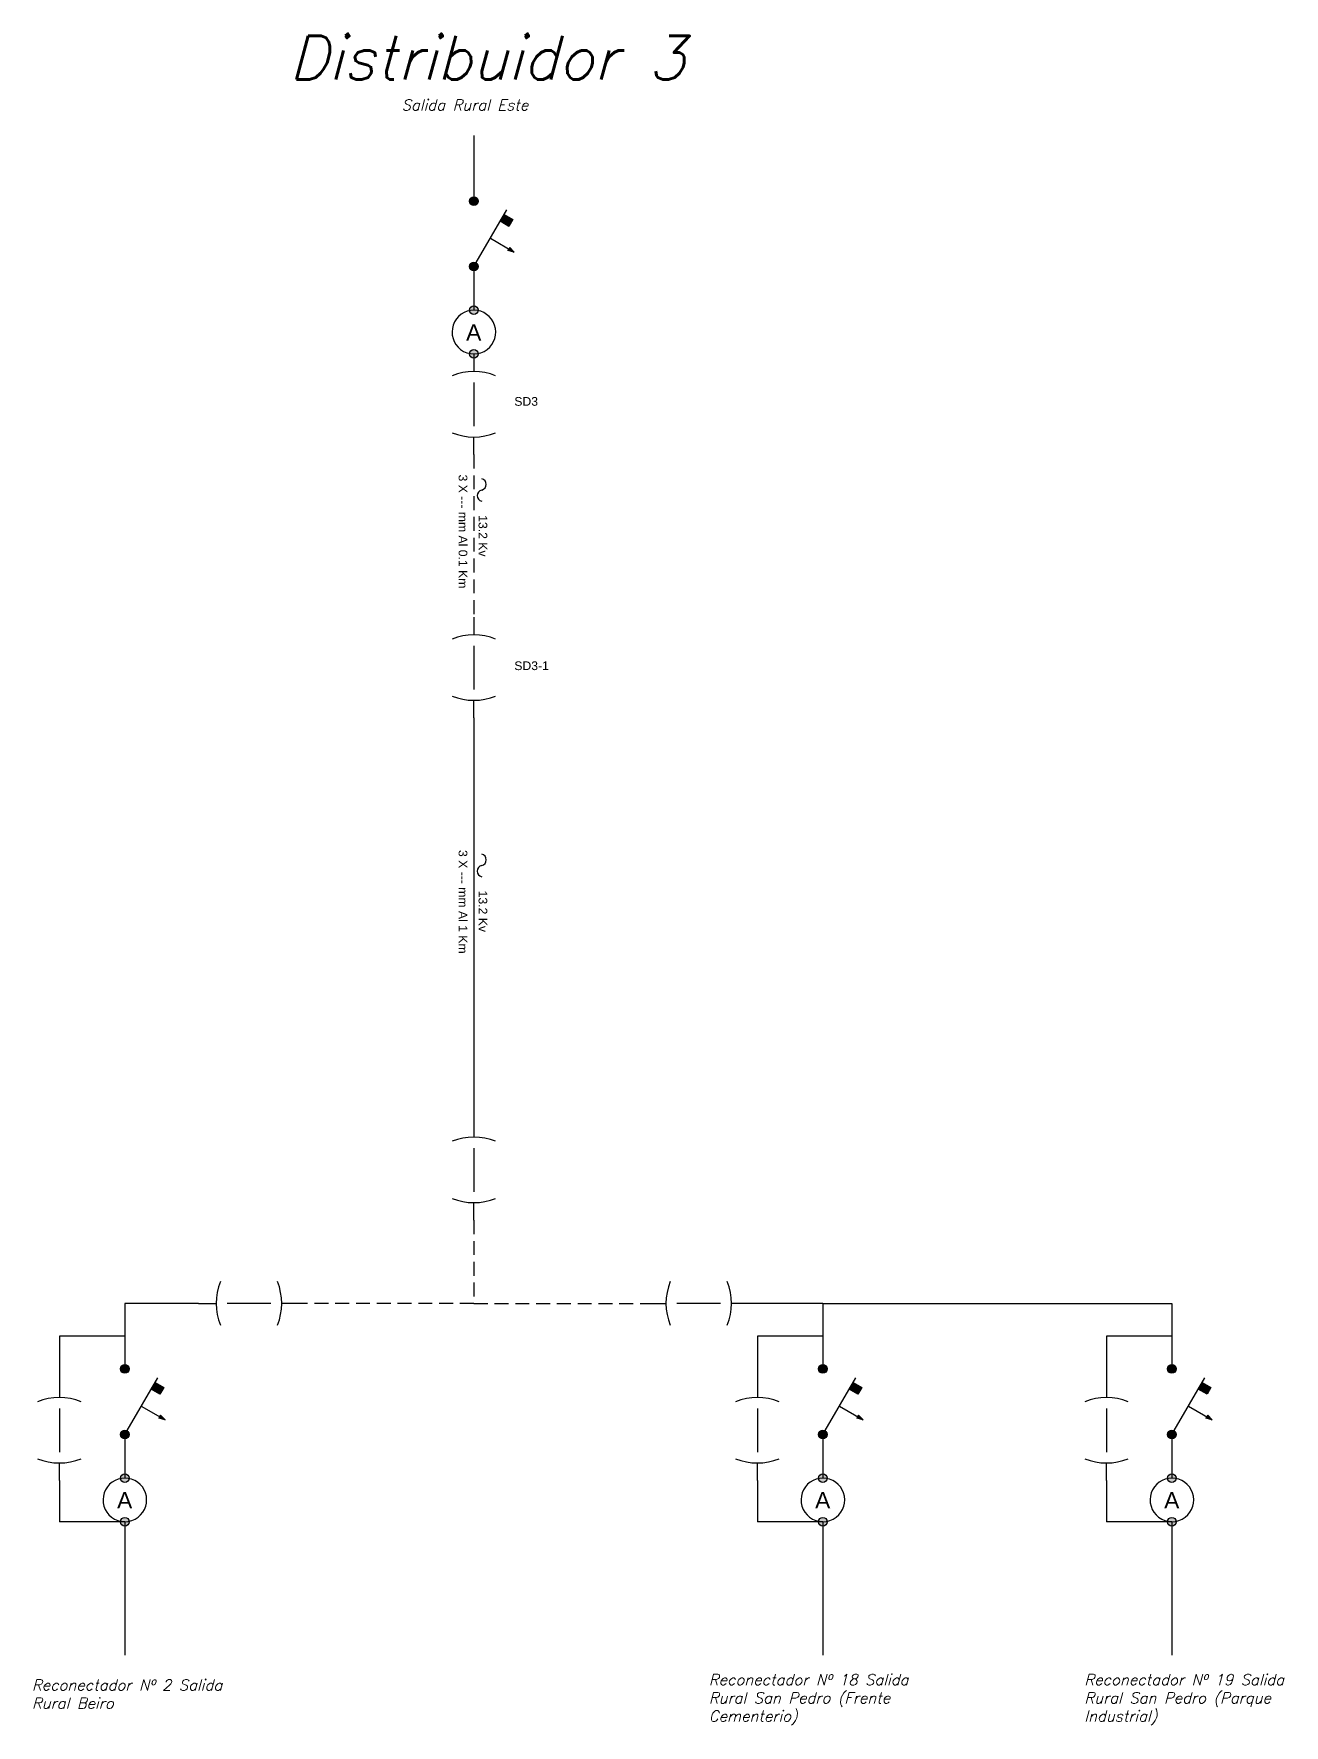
# Model space of a CAD drawing. Header units: millimetres. Extents: x 1875 to 17546, y 2661 to 4631.
# Drawn here: x 16006 to 16579, y 3359 to 4133 of the extents above; entities that cross this region are included whole.
import ezdxf

# ---------------------------------------------------------------- set-up
doc = ezdxf.new("R2010")
doc.units = ezdxf.units.MM
doc.linetypes.add('HIDDEN', pattern=[9.525, 6.35, -3.175])
doc.styles.add('IRAM', font='ROMANS.SHX', dxfattribs={"oblique": 15, "height": 2.5})
doc.styles.get("Standard").update_dxf_attribs({"font": 'arial.ttf'})

msp = doc.modelspace()

# ---------------------------------------------------------------- texts
at = {"attachment_point": 1, "style": 'IRAM'}
for s, width, heights, insert, char_height in [('Distribuidor 3', 256.7188, [7.76], (16122.66, 4132.49), 20), ('Salida Rural Este ', 96.0805, [7.76], (16174.27, 4103.36), 5), ('Reconectador Nº 2 Salida Rural Beiro', 101.6833, [25.02], (16004.82, 3379.49), 5), ('Reconectador Nº 18 Salida Rural San Pedro (Frente Cementerio)', 101.6833, [25.02], (16315.11, 3381.91), 5), ('Reconectador Nº 19 Salida Rural San Pedro (Parque Industrial)', 101.6833, [25.02], (16487.28, 3381.91), 5)]:
    msp.add_mtext_dynamic_manual_height_columns(s, width=width, gutter_width=12.5, heights=heights, dxfattribs=dict(at, insert=insert, char_height=char_height))
at = {"attachment_point": 1}
for s, width, insert, char_height in [('A', 9.8895, (16203.84, 4000.4), 7.5), ('SD3', 28.8575, (16225.94, 3967.04), 4), ('SD3-1', 28.8575, (16225.94, 3845.94), 4), ('A', 9.8895, (16043.84, 3465.36), 7.5), ('A', 9.8895, (16363.81, 3465.36), 7.5), ('A', 9.8895, (16523.81, 3465.36), 7.5)]:
    msp.add_mtext_dynamic_manual_height_columns(s, width=width, gutter_width=12.5, heights=[0], dxfattribs=dict(at, insert=insert, char_height=char_height))
at = {"char_height": 4, "attachment_point": 1, "rotation": 270}
for s, insert in [('3 X --- mm Al 0.1 Km', (16204.41, 3931.53)), ('13.2 Kv', (16213.55, 3912.9)), ('3 X --- mm Al 1 Km', (16204.41, 3759.53)), ('13.2 Kv', (16213.55, 3740.9))]:
    msp.add_mtext_dynamic_manual_height_columns(s, width=125.7239, gutter_width=12.5, heights=[0], dxfattribs=dict(at, insert=insert))

# ---------------------------------------------------------------- hatches: boundary and pattern name
h = msp.add_hatch(color=256)
h.dxf.hatch_style = 1
h.paths.add_polyline_path([(16209.43, 4056.81, 1), (16205.43, 4056.81, 1)])
h = msp.add_hatch(color=256)
h.dxf.hatch_style = 1
h.paths.add_polyline_path([(16223.5, 4045.2), (16225.3, 4048.3), (16221.28, 4050.64), (16219.48, 4047.54)])
h = msp.add_hatch(color=256)
h.dxf.hatch_style = 1
h.paths.add_polyline_path([(16223.81, 4035.62), (16223.41, 4034.92), (16225.91, 4033.47)])
h.paths.add_polyline_path([(16223.41, 4034.92), (16223.01, 4034.21), (16225.91, 4033.47)])
h = msp.add_hatch(color=256)
h.dxf.hatch_style = 1
h.paths.add_polyline_path([(16209.43, 4026.81, 1), (16205.43, 4026.81, 1)])
h = msp.add_hatch(color=256)
h.dxf.hatch_style = 1
h.paths.add_polyline_path([(16209.39, 3986.81, 1), (16205.39, 3986.81, 1)])
h.paths.add_polyline_path([(16209.39, 4006.81, 1), (16205.39, 4006.81, 1)])
h = msp.add_hatch(color=256)
h.dxf.hatch_style = 1
h.paths.add_polyline_path([(16049.39, 3521.77, 1), (16045.39, 3521.77, 1)])
h = msp.add_hatch(color=256)
h.dxf.hatch_style = 1
h.paths.add_polyline_path([(16369.39, 3521.77, 1), (16365.39, 3521.77, 1)])
h = msp.add_hatch(color=256)
h.dxf.hatch_style = 1
h.paths.add_polyline_path([(16529.39, 3521.77, 1), (16525.39, 3521.77, 1)])
h = msp.add_hatch(color=256)
h.dxf.hatch_style = 1
h.paths.add_polyline_path([(16063.47, 3510.16), (16065.27, 3513.26), (16061.25, 3515.6), (16059.44, 3512.5)])
h = msp.add_hatch(color=256)
h.dxf.hatch_style = 1
h.paths.add_polyline_path([(16383.47, 3510.16), (16385.27, 3513.26), (16381.25, 3515.6), (16379.44, 3512.5)])
h = msp.add_hatch(color=256)
h.dxf.hatch_style = 1
h.paths.add_polyline_path([(16543.47, 3510.16), (16545.27, 3513.26), (16541.25, 3515.6), (16539.44, 3512.5)])
h = msp.add_hatch(color=256)
h.dxf.hatch_style = 1
h.paths.add_polyline_path([(16063.78, 3500.58), (16063.38, 3499.88), (16065.88, 3498.44)])
h.paths.add_polyline_path([(16063.38, 3499.88), (16062.97, 3499.18), (16065.88, 3498.44)])
h = msp.add_hatch(color=256)
h.dxf.hatch_style = 1
h.paths.add_polyline_path([(16383.78, 3500.58), (16383.38, 3499.88), (16385.88, 3498.44)])
h.paths.add_polyline_path([(16383.38, 3499.88), (16382.97, 3499.18), (16385.88, 3498.44)])
h = msp.add_hatch(color=256)
h.dxf.hatch_style = 1
h.paths.add_polyline_path([(16543.78, 3500.58), (16543.38, 3499.88), (16545.88, 3498.44)])
h.paths.add_polyline_path([(16543.38, 3499.88), (16542.97, 3499.18), (16545.88, 3498.44)])
h = msp.add_hatch(color=256)
h.dxf.hatch_style = 1
h.paths.add_polyline_path([(16049.39, 3491.77, 1), (16045.39, 3491.77, 1)])
h = msp.add_hatch(color=256)
h.dxf.hatch_style = 1
h.paths.add_polyline_path([(16369.39, 3491.77, 1), (16365.39, 3491.77, 1)])
h = msp.add_hatch(color=256)
h.dxf.hatch_style = 1
h.paths.add_polyline_path([(16529.39, 3491.77, 1), (16525.39, 3491.77, 1)])
h = msp.add_hatch(color=256)
h.dxf.hatch_style = 1
h.paths.add_polyline_path([(16049.39, 3451.77, 1), (16045.39, 3451.77, 1)])
h.paths.add_polyline_path([(16045.39, 3471.77, 1), (16049.39, 3471.77, 1)])
h = msp.add_hatch(color=256)
h.dxf.hatch_style = 1
h.paths.add_polyline_path([(16369.36, 3451.77, 1), (16365.36, 3451.77, 1)])
h.paths.add_polyline_path([(16365.36, 3471.77, 1), (16369.36, 3471.77, 1)])
h = msp.add_hatch(color=256)
h.dxf.hatch_style = 1
h.paths.add_polyline_path([(16529.36, 3451.77, 1), (16525.36, 3451.77, 1)])
h.paths.add_polyline_path([(16525.36, 3471.77, 1), (16529.36, 3471.77, 1)])

# ---------------------------------------------------------------- linework, layer by layer
for p, q in [((16207.43, 4086.81), (16207.43, 4056.81)), ((16207.43, 4026.81), (16222.5, 4052.74)), ((16214.96, 4039.78), (16225.91, 4033.47)), ((16223.81, 4035.62), (16223.01, 4034.21)), ((16225.91, 4033.47), (16223.01, 4034.21)), ((16225.91, 4033.47), (16223.81, 4035.62)), ((16225.91, 4033.47), (16225.91, 4033.47)), ((16207.43, 4026.81), (16207.43, 4016.81)), ((16207.43, 4016.81), (16207.43, 4006.81)), ((16207.39, 3986.81), (16207.39, 3978.73)), ((16207.39, 3973.73), (16207.39, 3953.73)), ((16207.39, 3940.66), (16207.39, 3948.73)), ((16207.39, 3866.16), (16207.39, 3858.09)), ((16207.39, 3853.09), (16207.39, 3833.09)), ((16207.39, 3820.01), (16207.39, 3828.09)), ((16207.39, 3636.05), (16207.39, 3627.98)), ((16207.39, 3622.98), (16207.39, 3602.98)), ((16207.39, 3589.9), (16207.39, 3597.98)), ((16081.24, 3551.77), (16089.32, 3551.77)), ((16114.32, 3551.77), (16094.32, 3551.77)), ((16127.39, 3551.77), (16119.32, 3551.77)), ((16287.39, 3551.77), (16295.47, 3551.77)), ((16320.47, 3551.77), (16300.47, 3551.77)), ((16333.54, 3551.77), (16325.47, 3551.77)), ((16017.39, 3516.77), (16017.39, 3508.7)), ((16047.39, 3491.77), (16062.47, 3517.71)), ((16337.39, 3516.77), (16337.39, 3508.7)), ((16367.39, 3491.77), (16382.47, 3517.71)), ((16497.39, 3516.77), (16497.39, 3508.7)), ((16527.39, 3491.77), (16542.47, 3517.71)), ((16017.39, 3503.7), (16017.39, 3483.7)), ((16054.93, 3504.74), (16065.88, 3498.44)), ((16337.39, 3503.7), (16337.39, 3483.7)), ((16374.93, 3504.74), (16385.88, 3498.44)), ((16497.39, 3503.7), (16497.39, 3483.7)), ((16534.93, 3504.74), (16545.88, 3498.44)), ((16063.78, 3500.58), (16062.97, 3499.18)), ((16065.88, 3498.44), (16062.97, 3499.18)), ((16065.88, 3498.44), (16063.78, 3500.58)), ((16065.88, 3498.44), (16065.88, 3498.44)), ((16383.78, 3500.58), (16382.97, 3499.18)), ((16385.88, 3498.44), (16382.97, 3499.18)), ((16385.88, 3498.44), (16383.78, 3500.58)), ((16385.88, 3498.44), (16385.88, 3498.44)), ((16543.78, 3500.58), (16542.97, 3499.18)), ((16545.88, 3498.44), (16542.97, 3499.18)), ((16545.88, 3498.44), (16543.78, 3500.58)), ((16545.88, 3498.44), (16545.88, 3498.44)), ((16047.39, 3491.77), (16047.39, 3481.77)), ((16367.39, 3491.77), (16367.39, 3481.77)), ((16527.39, 3491.77), (16527.39, 3481.77)), ((16047.39, 3481.77), (16047.39, 3471.77)), ((16367.39, 3481.77), (16367.39, 3471.77)), ((16527.39, 3481.77), (16527.39, 3471.77)), ((16017.39, 3470.62), (16017.39, 3478.7)), ((16337.39, 3470.62), (16337.39, 3478.7)), ((16497.39, 3470.62), (16497.39, 3478.7))]:
    msp.add_line(p, q)
at = {"color": 4, "linetype": 'HIDDEN'}
for p, q in [((16207.39, 3940.66), (16207.39, 3866.16)), ((16207.39, 3589.9), (16207.39, 3551.77)), ((16207.39, 3551.77), (16127.39, 3551.77)), ((16207.39, 3551.77), (16287.39, 3551.77))]:
    msp.add_line(p, q, dxfattribs=at)
at = {"color": 4}
for p, q in [((16207.39, 3820.01), (16207.39, 3636.05)), ((16047.39, 3551.77), (16047.39, 3521.77)), ((16081.24, 3551.77), (16047.39, 3551.77)), ((16367.39, 3551.77), (16333.54, 3551.77)), ((16367.39, 3551.77), (16367.39, 3521.77)), ((16367.39, 3551.77), (16527.39, 3551.77)), ((16527.39, 3551.77), (16527.39, 3521.77)), ((16027.39, 3536.77), (16017.39, 3536.77)), ((16017.39, 3536.77), (16017.39, 3516.77)), ((16047.39, 3536.77), (16027.39, 3536.77)), ((16347.39, 3536.77), (16337.39, 3536.77)), ((16337.39, 3536.77), (16337.39, 3516.77)), ((16367.39, 3536.77), (16347.39, 3536.77)), ((16507.39, 3536.77), (16497.39, 3536.77)), ((16497.39, 3536.77), (16497.39, 3516.77)), ((16527.39, 3536.77), (16507.39, 3536.77)), ((16017.39, 3470.62), (16017.39, 3451.77)), ((16337.39, 3470.62), (16337.39, 3451.77)), ((16497.39, 3470.62), (16497.39, 3451.77)), ((16047.39, 3451.77), (16017.39, 3451.77)), ((16047.39, 3451.77), (16047.39, 3390.58)), ((16367.39, 3451.77), (16337.39, 3451.77)), ((16367.36, 3451.77), (16367.36, 3390.58)), ((16527.39, 3451.77), (16497.39, 3451.77)), ((16527.36, 3451.77), (16527.36, 3390.58))]:
    msp.add_line(p, q, dxfattribs=at)
for points in [[(16221.28, 4050.64), (16225.3, 4048.3), (16223.5, 4045.2), (16219.48, 4047.54)], [(16061.25, 3515.6), (16065.27, 3513.26), (16063.47, 3510.16), (16059.44, 3512.5)], [(16381.25, 3515.6), (16385.27, 3513.26), (16383.47, 3510.16), (16379.44, 3512.5)], [(16541.25, 3515.6), (16545.27, 3513.26), (16543.47, 3510.16), (16539.44, 3512.5)]]:
    msp.add_lwpolyline(points, close=True)
for centre in [(16207.43, 4056.81), (16207.43, 4026.81), (16207.39, 4006.81), (16207.39, 3986.81), (16047.39, 3521.77), (16367.39, 3521.77), (16527.39, 3521.77), (16047.39, 3491.77), (16367.39, 3491.77), (16527.39, 3491.77), (16047.39, 3471.77), (16367.36, 3471.77), (16527.36, 3471.77), (16047.39, 3451.77), (16367.36, 3451.77), (16527.36, 3451.77)]:
    msp.add_circle(centre, 2)
for centre, radius, start, end in [((16207.41, 3996.81), 10, 307.36289, 232.45397), ((16207.41, 3996.81), 10, 232.45397, 307.36289), ((16207.39, 3951.79), 26.94, 68.21032, 111.78968), ((16207.39, 3975.67), 26.94, 248.21032, 291.78968), ((16210.47, 3927.03), 2.64, 282.18471, 77.81529), ((16211.58, 3921.86), 2.64, 102.18471, 257.81529), ((16207.39, 3831.15), 26.94, 68.21032, 111.78968), ((16207.39, 3855.03), 26.94, 248.21032, 291.78968), ((16211.58, 3749.86), 2.64, 102.18471, 257.81529), ((16210.47, 3755.03), 2.64, 282.18471, 77.81529), ((16207.39, 3601.04), 26.94, 68.21032, 111.78968), ((16207.39, 3624.92), 26.94, 248.21032, 291.78968), ((16116.26, 3551.77), 26.94, 158.21032, 201.78968), ((16092.38, 3551.77), 26.94, 338.21032, 21.78968), ((16322.41, 3551.77), 26.94, 158.21032, 201.78968), ((16298.53, 3551.77), 26.94, 338.21032, 21.78968), ((16017.39, 3481.76), 26.94, 68.21032, 111.78968), ((16337.39, 3481.76), 26.94, 68.21032, 111.78968), ((16497.39, 3481.76), 26.94, 68.21032, 111.78968), ((16017.39, 3505.64), 26.94, 248.21032, 291.78968), ((16337.39, 3505.64), 26.94, 248.21032, 291.78968), ((16497.39, 3505.64), 26.94, 248.21032, 291.78968), ((16047.41, 3461.77), 10, 307.36289, 232.45397), ((16367.38, 3461.77), 10, 307.36289, 232.45397), ((16527.38, 3461.77), 10, 307.36289, 232.45397), ((16047.41, 3461.77), 10, 232.45397, 307.36289), ((16367.38, 3461.77), 10, 232.45397, 307.36289), ((16527.38, 3461.77), 10, 232.45397, 307.36289)]:
    msp.add_arc(centre, radius, start, end)

msp.set_redraw_order([(e.dxf.handle, doc.entitydb.next_handle()) for e in msp.query("TEXT MTEXT ATTDEF DIMENSION ARC_DIMENSION")])  # texts and dimensions are drawn at this point

doc.saveas('drawing.dxf')
